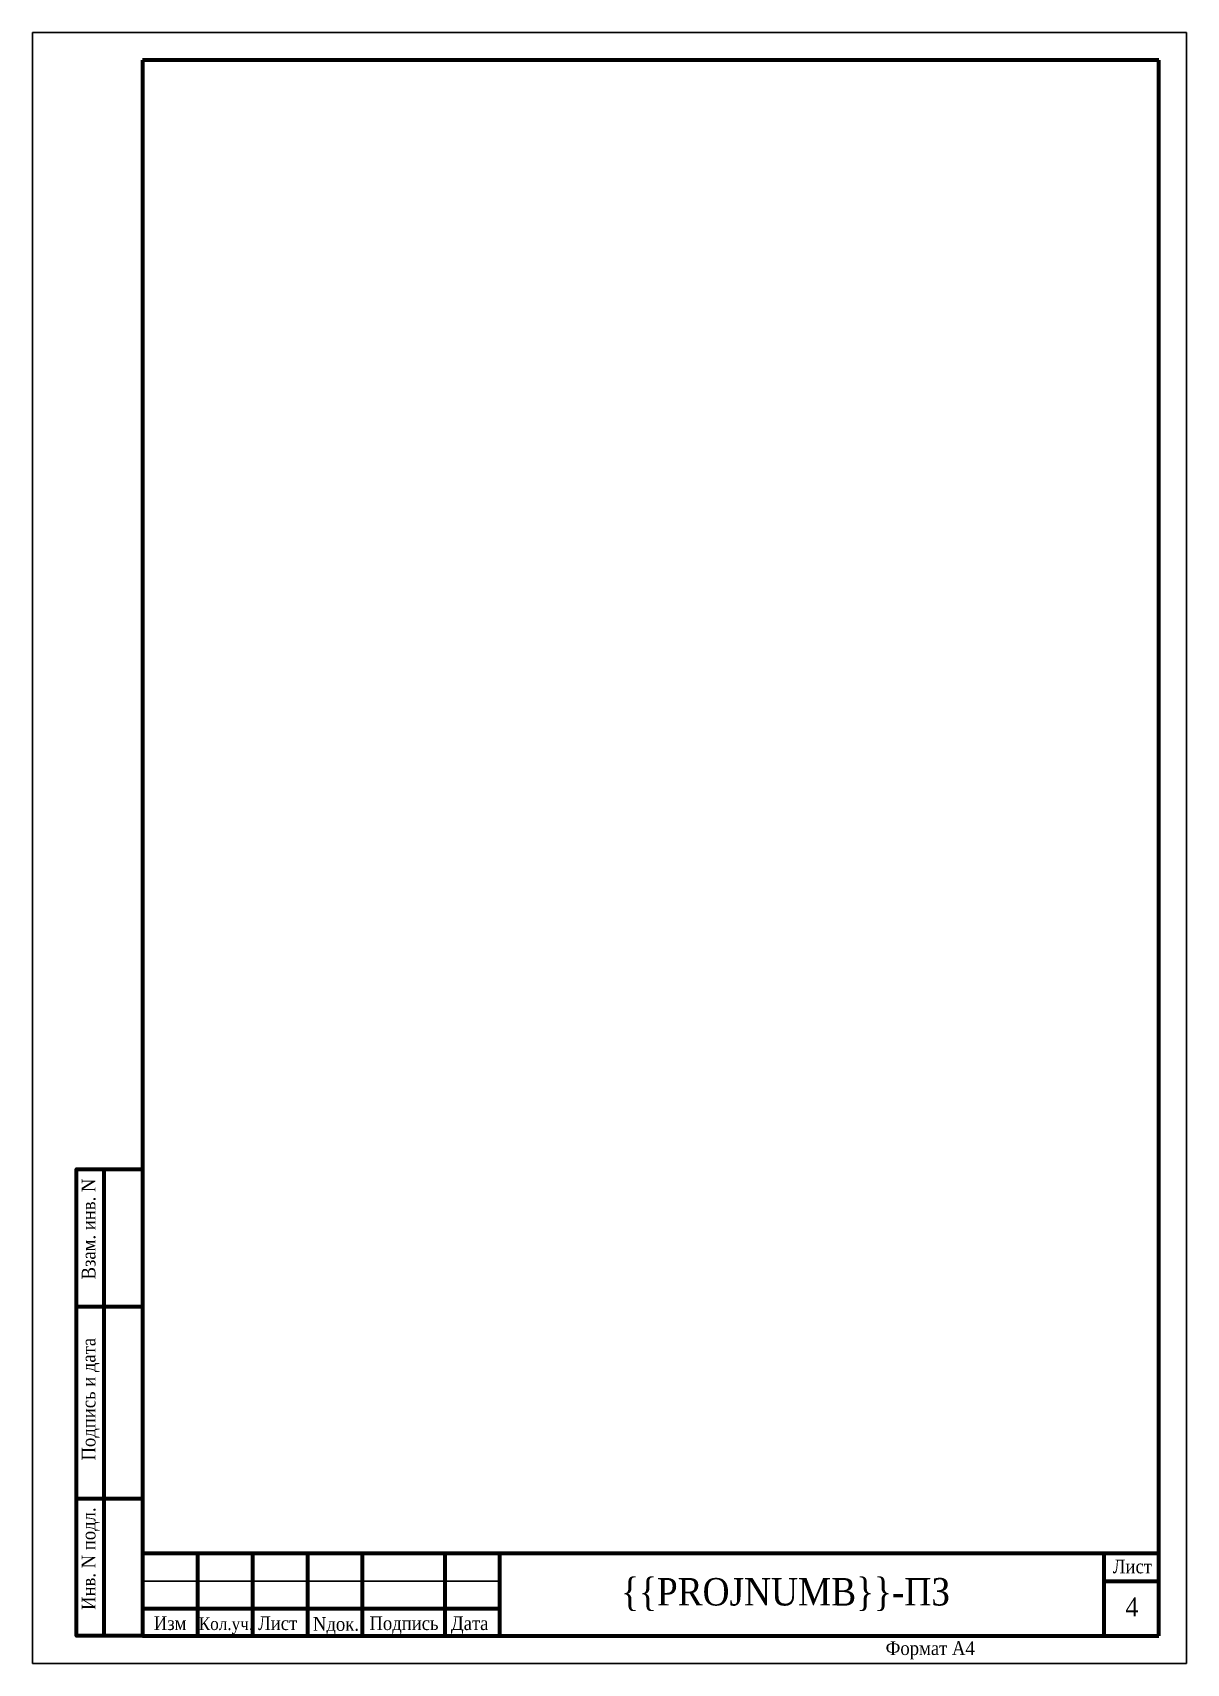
# Model space of a CAD drawing. Header units: millimetres. Extents: x 2157 to 10678, y 3463 to 3913.
# Drawn here: x 3837.1 to 4047.1, y 3616.3 to 3913.3 of the extents above; entities that cross this region are included whole.
import ezdxf

# ---------------------------------------------------------------- set-up
doc = ezdxf.new("R2010")
doc.units = ezdxf.units.MM
doc.layers.add('П', color=7, linetype='Continuous')
doc.layers.add('Чертеж', color=7, linetype='Continuous')
doc.styles.add('стиль1', font='Times New Roman.ttf', dxfattribs={"width": 0.9})
doc.styles.add('стиль2', font='Times New Roman.ttf', dxfattribs={"width": 0.9, "height": 2.5})

msp = doc.modelspace()

# ---------------------------------------------------------------- texts
at = {"layer": 'Чертеж', "lineweight": 25, "style": 'стиль1', "width": 0.9}
for s, p in [('Взам. инв. N', (3848.557, 3686.242)), ('Подпись и дата', (3848.557, 3653.265)), ('Инв. N подл.', (3848.557, 3626.047))]:
    msp.add_text(s, height=2.5, rotation=90, dxfattribs=at).set_placement(p)
for s, height, p in [('Лист', 2.5, (4033.73, 3632.713)), ('4', 3.5, (4036.031, 3624.853)), ('Изм', 2.5, (3859.171, 3622.386)), ('Кол.уч.', 2.3, (3867.345, 3622.386)), ('Лист', 2.5, (3878.151, 3622.386)), ('Nдок.', 2.5, (3888.14, 3622.243)), ('Подпись', 2.5, (3898.415, 3622.386)), ('Дата', 2.5, (3913.256, 3622.386)), ('Формат А4', 2.5, (3992.378, 3617.841))]:
    msp.add_text(s, height=height, dxfattribs=at).set_placement(p)
at = {"layer": 'Чертеж', "lineweight": 25, "insert": (3974.164, 3628.845), "char_height": 5, "width": 119.88502, "attachment_point": 5, "style": 'стиль2'}
msp.add_mtext('\\{\\{PROJNUMB\\}\\}-ПЗ', dxfattribs=at)

# ---------------------------------------------------------------- blocks, each defined once
blk = doc.blocks.new('1')
at = {"lineweight": 30}
for p, q in [((630, 297), (420, 297)), ((420, 297), (420, 0)), ((630, 0), (630, 297)), ((420, 0), (630, 0))]:
    blk.add_line(p, q, dxfattribs=at)

# ---------------------------------------------------------------- linework, layer by layer
at = {"layer": 'П', "linetype": 'Continuous', "lineweight": 0}
msp.add_lwpolyline([(3837.118, 3913.313), (4047.118, 3913.313), (4047.118, 3616.313), (3837.118, 3616.313)], close=True, dxfattribs=at)
at = {"layer": 'Чертеж', "lineweight": 70}
for p, q in [((4042.118, 3908.313), (3857.118, 3908.313)), ((3857.118, 3908.313), (3857.118, 3621.313)), ((4042.118, 3621.313), (4042.118, 3908.313)), ((3857.118, 3676.313), (3857.118, 3621.313)), ((4042.118, 3636.313), (3857.118, 3636.313)), ((3867.118, 3636.313), (3867.118, 3621.313)), ((3877.118, 3636.313), (3877.118, 3621.313)), ((3887.118, 3636.313), (3887.118, 3621.313)), ((3897.118, 3636.313), (3897.118, 3621.313)), ((3912.118, 3636.313), (3912.118, 3621.313)), ((3922.118, 3636.313), (3922.118, 3621.313)), ((4032.118, 3636.313), (4032.118, 3621.313)), ((4032.118, 3631.313), (4042.118, 3631.313)), ((3857.118, 3626.313), (3922.118, 3626.313)), ((3857.118, 3621.313), (4042.118, 3621.313)), ((3922.118, 3621.313), (4042.118, 3621.313))]:
    msp.add_line(p, q, dxfattribs=at)
at = {"layer": 'Чертеж', "lineweight": 30}
for p, q in [((3857.118, 3636.313), (3922.118, 3636.313)), ((3857.118, 3631.313), (3922.118, 3631.313))]:
    msp.add_line(p, q, dxfattribs=at)
at = {"layer": 'Чертеж', "lineweight": 70}
for points in [[(3857.118, 3621.313), (3845.118, 3621.313), (3845.118, 3706.313), (3857.118, 3706.313)], [(3850.118, 3621.313), (3850.118, 3706.313)], [(3845.118, 3681.313), (3857.118, 3681.313)], [(3845.118, 3646.313), (3857.118, 3646.313)]]:
    msp.add_lwpolyline(points, dxfattribs=at)

# ---------------------------------------------------------------- block references
at = {"layer": 'П', "lineweight": 30}
msp.add_blockref('1', (3417.118, 3616.313), dxfattribs=at)

msp.set_redraw_order([(e.dxf.handle, doc.entitydb.next_handle()) for e in msp.query("TEXT MTEXT ATTDEF DIMENSION ARC_DIMENSION")])  # texts and dimensions are drawn at this point

doc.saveas('drawing.dxf')
